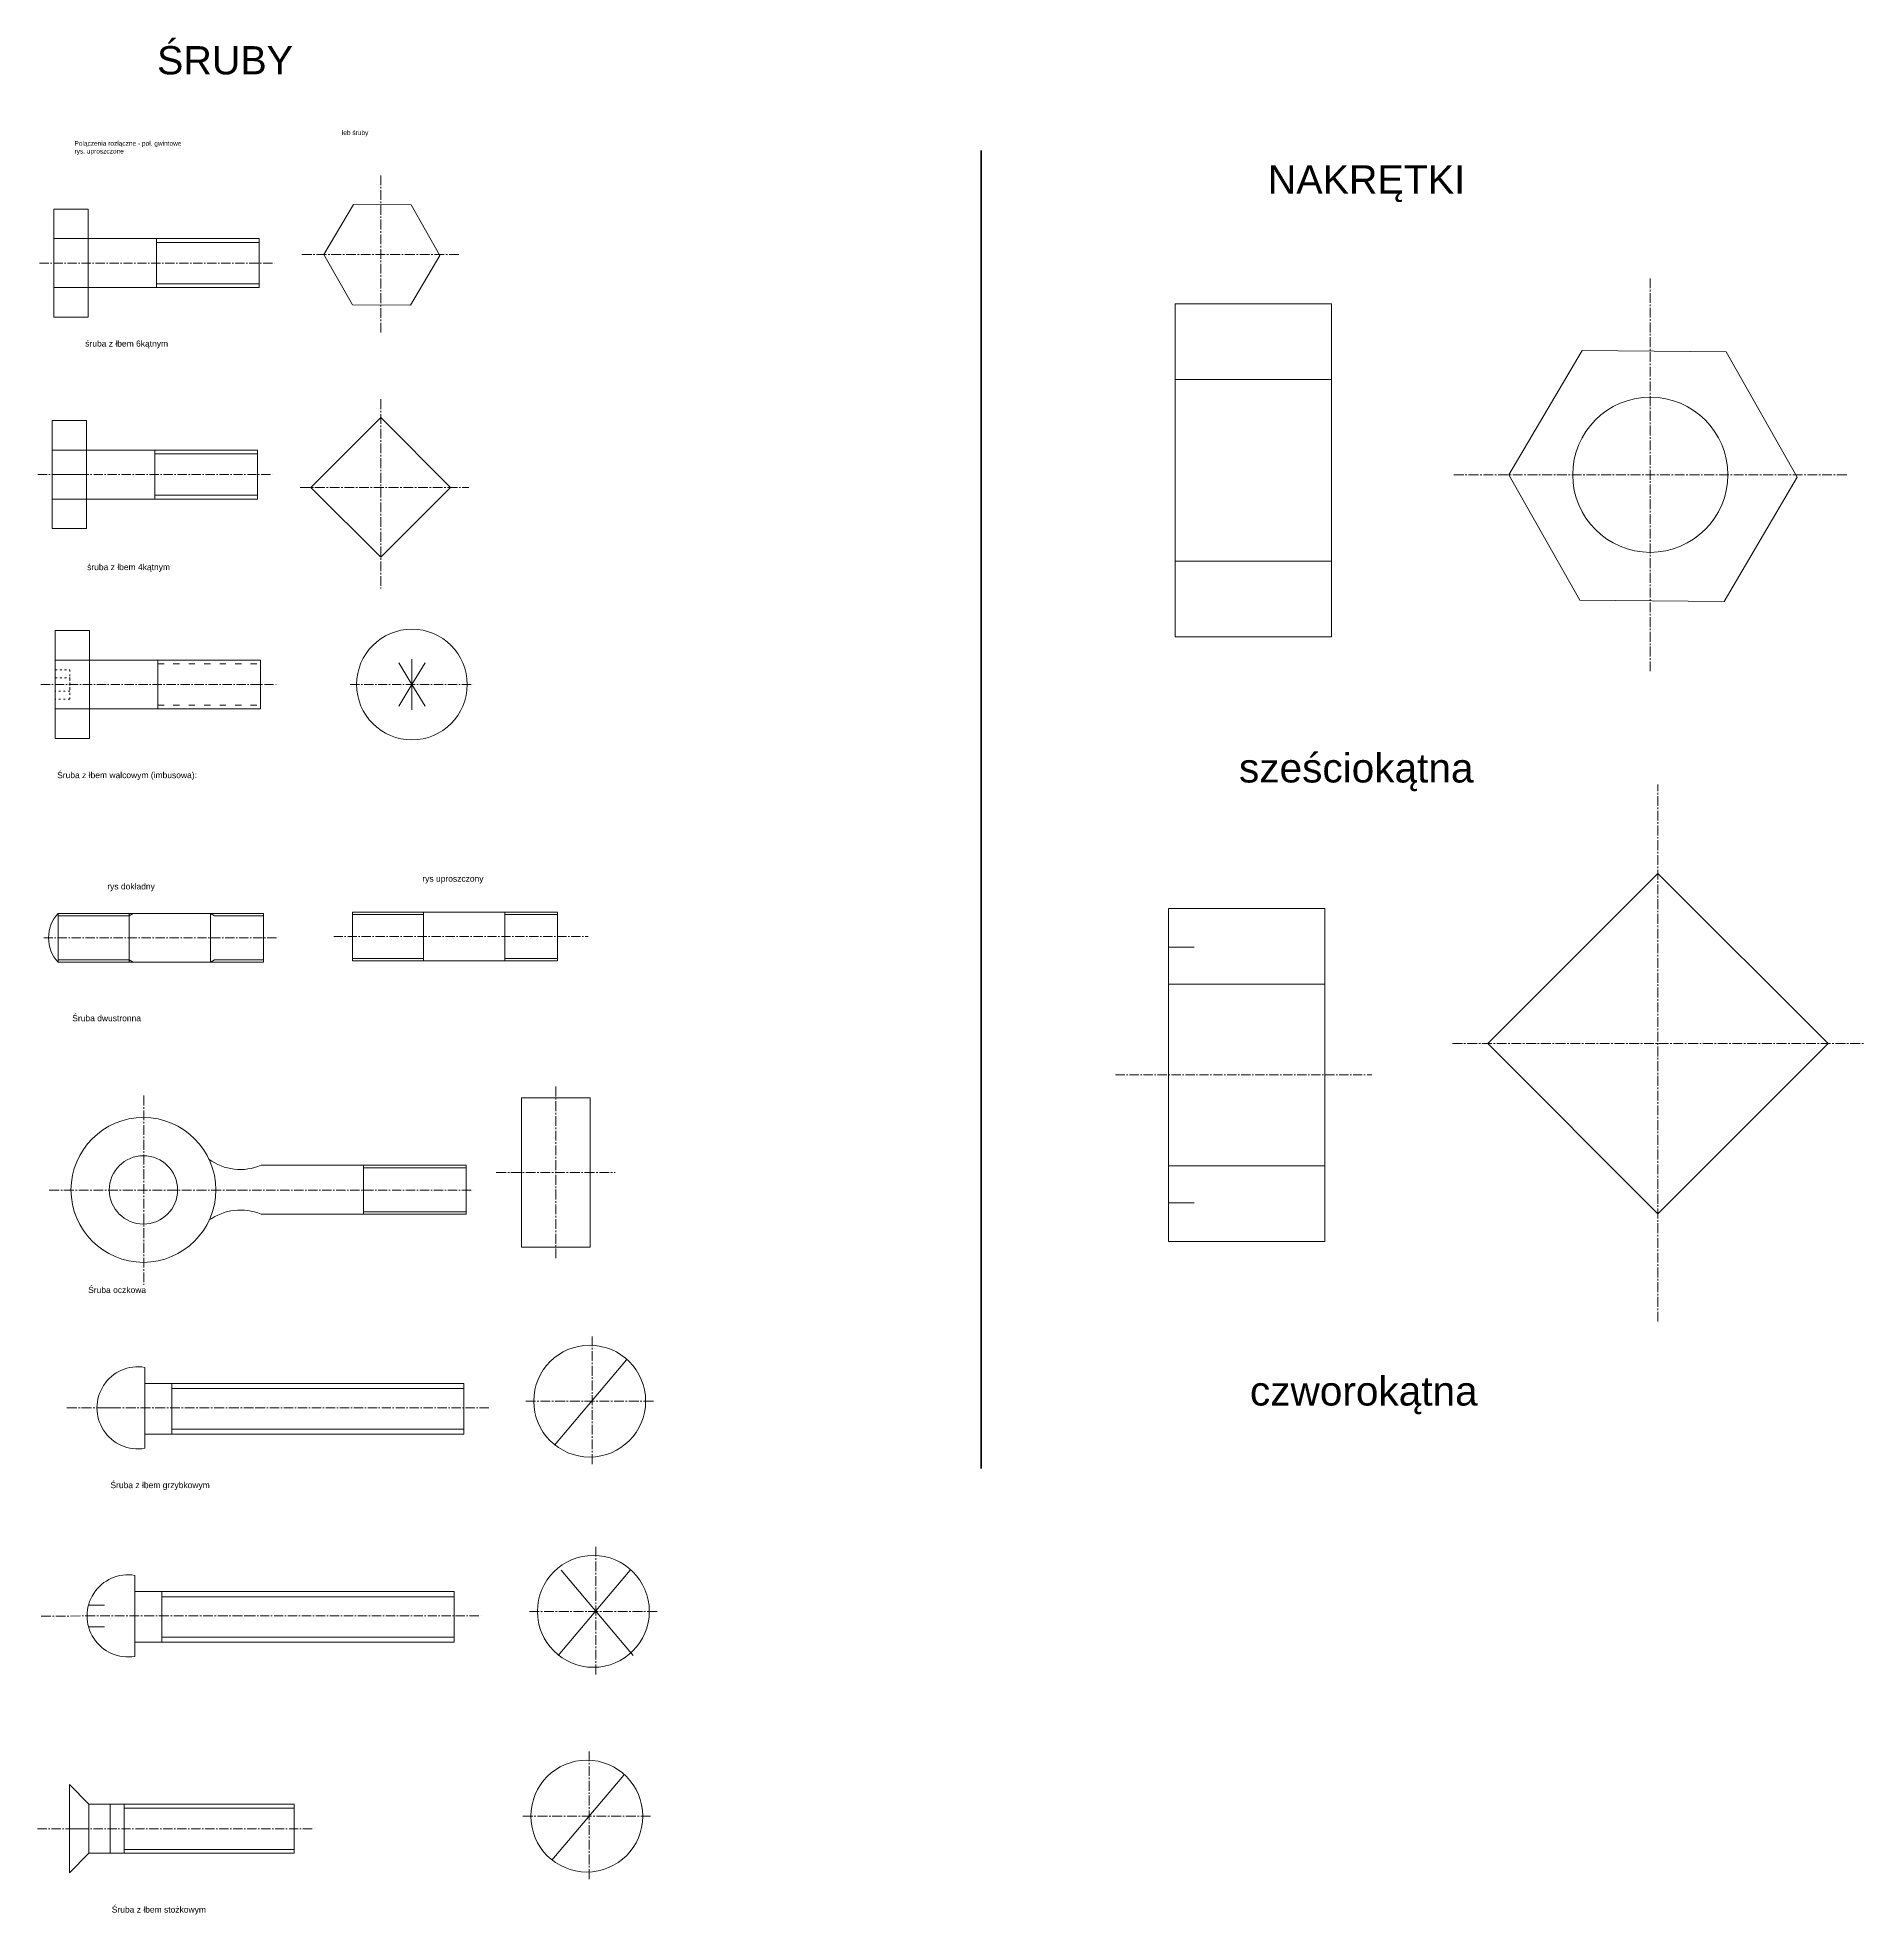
# Model space of a CAD drawing. Header units: millimetres. Extents: x 271 to 5931, y -2947 to 693.
# Drawn here: x 2389 to 5931, y -2947 to 693 of the extents above; entities that cross this region are included whole.
import ezdxf

# ---------------------------------------------------------------- set-up
doc = ezdxf.new("R2010")
doc.units = ezdxf.units.MM
for name, pattern in [('ACAD_ISO03W100', [30, 12, -18]), ('ACAD_ISO10W100', [18, 12, -3, 0, -3]), ('CENTER2', [28.575, 19.05, -3.175, 3.175, -3.175])]:
    doc.linetypes.add(name, pattern=pattern)
doc.layers.add('cienka ciagla', color=7, linetype='Continuous', lineweight=18)
doc.layers.add('cienka punktowa', color=7, linetype='ACAD_ISO10W100', lineweight=18)
doc.styles.get("Standard").update_dxf_attribs({"font": 'arial.ttf'})

msp = doc.modelspace()

# ---------------------------------------------------------------- texts
at = {"layer": 'cienka ciagla', "lineweight": 18, "attachment_point": 1}
for s, insert, char_height in [('ŚRUBY', (2621.3, 676.5), 54.81), ('NAKRĘTKI', (4775.9, 445.3), 54.81), ('śruba z łbem 6kątnym', (2482, 105.5), 11.765), ('śruba z łbem 4kątnym', (2485.7, -328.1), 11.765), ('sześciokątna', (4720.1, -695.4), 56.336), ('czworokątna', (4741.3, -1903.9), 56.336)]:
    msp.add_mtext(s, dxfattribs=dict(at, insert=insert, char_height=char_height))
at = {"layer": 'cienka ciagla', "color": 1, "lineweight": 18, "attachment_point": 1}
for s, insert, char_height in [('{\\C256;łeb śruby}', (2979.8, 513.1), 9.059), ('{\\C256;Polączenia rozłączne - poł. gwintowe\\Prys. uproszczone}', (2461.2, 492.4), 9.059), ('{\\C256;Śruba z łbem walcowym (imbusowa):}', (2427.5, -731.6), 11.765), ('{\\C256;rys uproszczony}', (3135.9, -932.4), 11.765), ('{\\C256;rys dokładny}', (2524.8, -947.4), 11.765), ('{\\C256;Śruba dwustronna}', (2456.8, -1203), 11.765), ('{\\C256;Śruba oczkowa}', (2487.7, -1730.1), 11.765), ('{\\C256;Śruba z łbem grzybkowym}', (2530.9, -2108.7), 11.765), ('{\\C256;Śruba z łbem stożkowym}', (2533.5, -2932), 11.765)]:
    msp.add_mtext(s, dxfattribs=dict(at, insert=insert, char_height=char_height))

# ---------------------------------------------------------------- linework, layer by layer
at = {"layer": 'cienka ciagla', "lineweight": 50}
msp.add_line((4220, 474), (4220, -2082.6), dxfattribs=at)
at = {"layer": 'cienka ciagla', "color": 1, "lineweight": 18}
for p, q in [((2620.5, 303.1), (2620.5, 208.3)), ((2620.5, 295.7), (2819.5, 295.7)), ((2620.5, 215.7), (2819.5, 215.7)), ((4595.3, 30), (4898.8, 30)), ((2617.1, -107.2), (2617.1, -202)), ((2617.1, -114.6), (2816.1, -114.6)), ((2418.1, -154.6), (2484.7, -154.6)), ((2617.1, -194.7), (2816.1, -194.7)), ((4595.3, -322.5), (4898.8, -322.5)), ((2622.9, -514.2), (2622.9, -609.1)), ((3115.8, -561.7), (3090.4, -519.5)), ((3115.8, -561.7), (3115.8, -512.4)), ((3115.8, -561.7), (3141.3, -519.5)), ((3115.8, -561.7), (3090.4, -603.8)), ((3115.8, -561.7), (3115.8, -610.9)), ((3115.8, -561.7), (3141.3, -603.8)), ((2429.4, -1010.4), (2567.1, -1010.4)), ((2567.1, -1005.6), (2567.1, -1100.4)), ((2567.1, -1010.4), (2574.8, -1005.6)), ((2725, -1005.6), (2725, -1100.4)), ((2725, -1005.6), (2732.7, -1010.4)), ((2746.7, -1010.4), (2732.7, -1010.4)), ((2746.7, -1010.4), (2827.5, -1010.4)), ((3000.3, -1007.8), (3138, -1007.8)), ((3138, -1003), (3138, -1097.8)), ((3295.9, -1003), (3295.9, -1097.8)), ((3317.6, -1007.8), (3295.9, -1007.8)), ((3317.6, -1007.8), (3398.4, -1007.8)), ((4582.8, -1071), (4633.1, -1071)), ((2429.4, -1096), (2567.1, -1096)), ((2567.1, -1096), (2574.8, -1100.4)), ((2725, -1100.4), (2732.7, -1095.5)), ((2732.7, -1095.5), (2827.5, -1095.5)), ((3000.3, -1093.4), (3138, -1093.4)), ((3295.9, -1092.9), (3398.4, -1092.9)), ((4582.4, -1142.9), (4885.9, -1142.9)), ((3022.1, -1494.3), (3022.1, -1589.2)), ((3140.3, -1499.2), (3022.1, -1499.2)), ((3140.3, -1499.2), (3221.1, -1499.2)), ((4582.4, -1495.4), (4885.9, -1495.4)), ((3022.1, -1584.3), (3221.1, -1584.3)), ((4582.8, -1567.2), (4633.1, -1567.2)), ((2597.4, -1886.2), (2597.4, -2043.2)), ((3392.4, -2037), (3532.2, -1871.9)), ((2649.4, -1927.5), (3216.7, -1927.5)), ((2649.7, -1917.7), (2649.7, -2015.6)), ((2504.8, -1964.7), (2539.1, -1964.7)), ((2649.4, -2006), (3216.7, -2006)), ((2578.2, -2289.7), (2578.2, -2446.7)), ((3399.5, -2444.9), (3539.3, -2279.8)), ((3544.9, -2444.9), (3405.1, -2279.8)), ((2630.5, -2321.2), (2630.5, -2419.1)), ((2487.9, -2347.3), (2519.7, -2347.3)), ((2630.2, -2331), (3197.5, -2331)), ((2487.9, -2389.6), (2519.7, -2389.6)), ((2630.2, -2409.5), (3197.5, -2409.5)), ((3386.9, -2842), (3526.6, -2676.9)), ((2489, -2733.7), (2451.6, -2695.6)), ((2451.6, -2866.6), (2451.6, -2695.6)), ((2530.1, -2733.6), (2530.1, -2828.5)), ((2557.3, -2733.7), (2557.3, -2828.5)), ((2557.3, -2741.1), (2887.1, -2741.1)), ((2451.6, -2781.1), (2472.6, -2781.1)), ((2489, -2828.5), (2451.6, -2866.6)), ((2557.3, -2821.1), (2887.1, -2821.1))]:
    msp.add_line(p, q, dxfattribs=at)
at = {"layer": 'cienka ciagla', "linetype": 'ACAD_ISO10W100', "lineweight": 18, "ltscale": 1.5}
for p, q in [((2393.4, 255.7), (2850.7, 255.7)), ((2390, -154.6), (2847.4, -154.6)), ((2395.9, -561.7), (2853.2, -561.7)), ((2995.8, -561.7), (3235.9, -561.7)), ((2401.4, -1053), (2858.8, -1053)), ((2964, -1050.4), (3457.7, -1050.4)), ((4480.6, -1319.1), (4978, -1319.1)), ((2779, -1542.6), (3236.3, -1542.6)), ((2813.2, -1964.7), (3270.6, -1964.7)), ((2794, -2368.2), (3251.4, -2368.2)), ((2389.5, -2781.1), (2928.3, -2781.1))]:
    msp.add_line(p, q, dxfattribs=at)
at = {"layer": 'cienka ciagla', "color": 1, "linetype": 'ACAD_ISO03W100', "lineweight": 18}
for p, q in [((2622.9, -521.6), (2821.9, -521.6)), ((2622.9, -601.7), (2821.9, -601.7))]:
    msp.add_line(p, q, dxfattribs=at)
at = {"layer": 'cienka ciagla', "color": 1, "lineweight": 18}
for points in [[(3112.8, 173.9), (3169.7, 270.7), (3114.4, 368.4), (3002.1, 369.4), (2945.1, 272.6), (3000.5, 174.9)], [(2421.4, 360.5), (2488, 360.5), (2488, 150.9), (2421.4, 150.9)], [(2421.4, 303.1), (2819.5, 303.1), (2819.5, 208.3), (2421.4, 208.3)], [(4596.2, 176.5), (4899.8, 176.5), (4899.8, -469), (4596.2, -469)], [(5660.9, -400.5), (5802.7, -159.6), (5665, 83.6), (5385.5, 86), (5243.7, -154.8), (5381.4, -398.1)], [(2418.1, -49.8), (2484.7, -49.8), (2484.7, -259.4), (2418.1, -259.4)], [(3190.7, -179.3), (3055.3, -43.9), (2919.9, -179.3), (3055.3, -314.7)], [(2418.1, -107.2), (2816.1, -107.2), (2816.1, -202), (2418.1, -202)], [(2423.9, -456.9), (2490.5, -456.9), (2490.5, -666.5), (2423.9, -666.5)], [(2423.9, -514.2), (2821.9, -514.2), (2821.9, -609.1), (2423.9, -609.1)], [(5862.9, -1258.3), (5532.8, -928.3), (5202.8, -1258.3), (5532.8, -1588.3)], [(2429.5, -1005.6), (2827.5, -1005.6), (2827.5, -1100.4), (2429.5, -1100.4)], [(3000.3, -1003), (3398.4, -1003), (3398.4, -1097.8), (3000.3, -1097.8)], [(4583.3, -996.4), (4886.9, -996.4), (4886.9, -1641.9), (4583.3, -1641.9)], [(3328.3, -1363.3), (3461.2, -1363.3), (3461.2, -1652.8), (3328.3, -1652.8)], [(2597.4, -1917.7), (3216.7, -1917.7), (3216.7, -2015.6), (2597.4, -2015.6)], [(2578.2, -2321.2), (3197.5, -2321.2), (3197.5, -2419.1), (2578.2, -2419.1)], [(2489, -2733.7), (2887.1, -2733.7), (2887.1, -2828.5), (2489, -2828.5)]]:
    msp.add_lwpolyline(points, close=True, dxfattribs=at)
at = {"layer": 'cienka ciagla', "color": 1, "linetype": 'ACAD_ISO03W100', "lineweight": 18, "ltscale": 0.3}
for points in [[(2423.9, -533), (2452.2, -533), (2452.2, -590.3), (2423.9, -590.3)], [(2423.9, -548.8), (2452.2, -548.8), (2452.2, -574.5), (2423.9, -574.5)]]:
    msp.add_lwpolyline(points, close=True, dxfattribs=at)
at = {"layer": 'cienka ciagla', "color": 1, "lineweight": 18}
msp.add_lwpolyline([(2823.1, -1494.3), (3221.1, -1494.3), (3221.1, -1589.2), (2823.1, -1589.2)], dxfattribs=at)
for centre, radius in [((5517.9, -154.9), 150.5), ((3115.8, -561.7), 107.3), ((2594.9, -1542), 140.5), ((2594.9, -1542), 66.3), ((3460.6, -1951.7), 108.5), ((3467.7, -2359.5), 108.5), ((3455, -2756.6), 108.5)]:
    msp.add_circle(centre, radius, dxfattribs=at)
for centre, radius, start, end in [((2480.6, -1053), 69.8, 137.1833, 222.8167), ((2782.9, -1398.9), 103.5, 233.9035, 292.8164), ((2782.9, -1684.6), 103.5, 67.1836, 126.0965), ((2584.3, -1964.7), 79.6, 80.5547, 279.4453), ((2565.1, -2368.2), 79.6, 80.5547, 279.4453)]:
    msp.add_arc(centre, radius, start, end, dxfattribs=at)
at = {"layer": 'cienka punktowa', "linetype": 'CENTER2', "lineweight": 18}
for p, q in [((3055.3, 425.7), (3055.3, 119.5)), ((2902.2, 272.6), (3208.4, 272.6)), ((5517.9, -535.9), (5517.9, 226.1)), ((3055.3, -8.5), (3055.3, -375.2)), ((2899.1, -179.3), (3226.1, -179.3)), ((5136.9, -154.9), (5899, -154.9)), ((5532.8, -1797.3), (5532.8, -755.8)), ((5134.3, -1258.3), (5931.4, -1258.3)), ((3394.7, -1341.5), (3394.7, -1674.5)), ((2595.6, -1359.2), (2595.6, -1726)), ((3279.3, -1508), (3510.2, -1508)), ((2412.2, -1542.6), (2779, -1542.6)), ((3465.4, -1826.1), (3465.4, -2074.1)), ((2446.5, -1964.7), (2813.2, -1964.7)), ((3336.5, -1951.7), (3584.5, -1951.7)), ((3472.5, -2234), (3472.5, -2482)), ((3343.6, -2359.5), (3591.6, -2359.5)), ((2396.4, -2368.5), (2794.8, -2368.2)), ((3459.8, -2631.1), (3459.8, -2879.1)), ((3330.9, -2756.6), (3578.9, -2756.6))]:
    msp.add_line(p, q, dxfattribs=at)

msp.set_redraw_order([(e.dxf.handle, doc.entitydb.next_handle()) for e in msp.query("TEXT MTEXT ATTDEF DIMENSION ARC_DIMENSION")])  # texts and dimensions are drawn at this point

doc.saveas('drawing.dxf')
